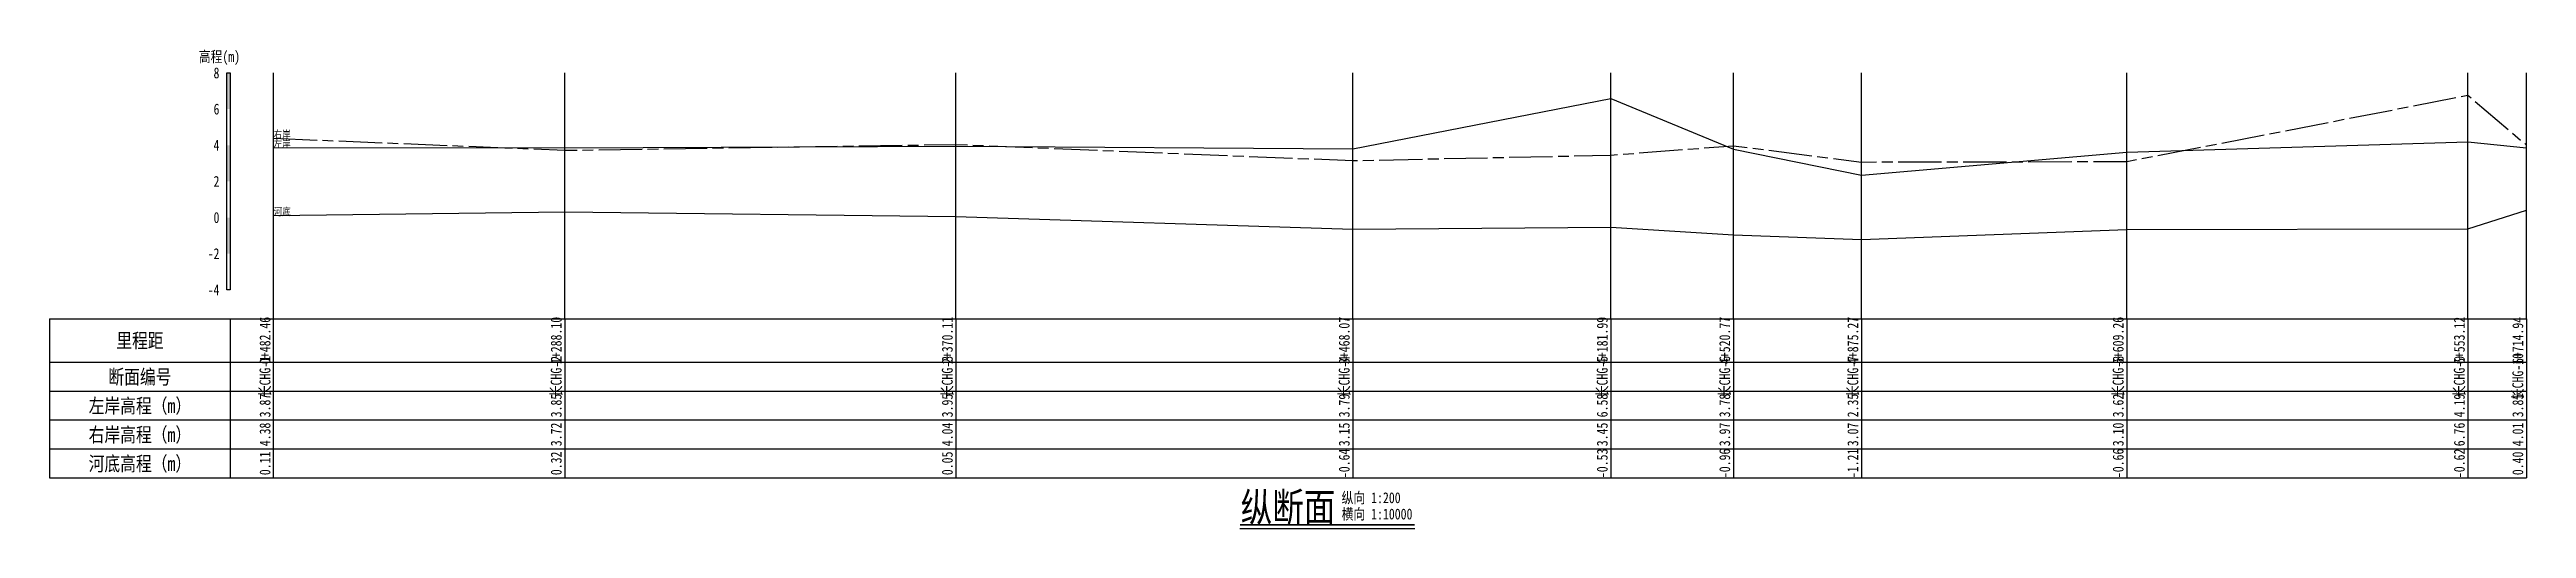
# Model space of a CAD drawing. Extents: x 529382 to 534251, y 3419587 to 3423811.
# Drawn here: x 533428 to 534114, y 3420355 to 3420487 of the extents above; entities that cross this region are included whole.
import ezdxf
from ezdxf.enums import TextEntityAlignment as Align

# ---------------------------------------------------------------- set-up
doc = ezdxf.new("R2010")
doc.units = 0
doc.header["$LTSCALE"] = 0.5
doc.linetypes.add('ACAD_ISO08W100', pattern=[36, 24, -3, 6, -3])
for name, color, linetype, lineweight in [('00右岸断面线', 5, 'ACAD_ISO08W100', 30), ('00左岸断面线', 6, 'CONTINUOUS', 30), ('00河底高程', 2, 'CONTINUOUS', 30)]:
    doc.layers.add(name, color=color, linetype=linetype, lineweight=lineweight)
for name, color, linetype in [('tab', 9, 'CONTINUOUS'), ('zh', 9, 'CONTINUOUS'), ('纵断面曲线名称', 7, 'CONTINUOUS'), ('高程标尺', 3, 'CONTINUOUS')]:
    doc.layers.add(name, color=color, linetype=linetype)
doc.styles.add('HZ', font='fangsong_GB2312.ttf', dxfattribs={"width": 0.8})

msp = doc.modelspace()

# ---------------------------------------------------------------- texts
at = {"layer": 'tab', "color": 3, "style": 'HZ', "width": 0.8}
for s, height, p in [('里程距', 3.999, (533453.5, 3420406.91)), ('断面编号', 3.999, (533453.5, 3420396.91)), ('左岸高程（m）', 3.999, (533453.5, 3420388.91)), ('右岸高程（m）', 3.999, (533453.5, 3420380.91)), ('河底高程（m）', 3.999, (533453.5, 3420372.91)), ('纵断面', 8, (533771.12, 3420360.91))]:
    msp.add_text(s, height=height, dxfattribs=at).set_placement(p, align=Align.MIDDLE)
for s, p in [('0+482.46', (533490.5, 3420406.91)), ('1+288.10', (533571.06, 3420406.91)), ('2+370.11', (533679.26, 3420406.91)), ('3+468.07', (533789.06, 3420406.91)), ('4+181.99', (533860.45, 3420406.91)), ('4+520.77', (533894.33, 3420406.91)), ('4+875.27', (533929.78, 3420406.91)), ('5+609.26', (534003.18, 3420406.91)), ('6+553.12', (534097.56, 3420406.91)), ('6+714.94', (534113.74, 3420406.91)), ('长CHG-1', (533490.5, 3420396.91)), ('长CHG-2', (533571.06, 3420396.91)), ('长CHG-3', (533679.26, 3420396.91)), ('长CHG-4', (533789.06, 3420396.91)), ('长CHG-5', (533860.45, 3420396.91)), ('长CHG-6', (533894.33, 3420396.91)), ('长CHG-7', (533929.78, 3420396.91)), ('长CHG-8', (534003.18, 3420396.91)), ('长CHG-9', (534097.56, 3420396.91)), ('长CHG-10', (534113.74, 3420396.91)), ('3.87', (533490.5, 3420388.91)), ('3.85', (533571.06, 3420388.91)), ('3.95', (533679.26, 3420388.91)), ('3.79', (533789.06, 3420388.91)), ('6.58', (533860.45, 3420388.91)), ('3.78', (533894.33, 3420388.91)), ('2.35', (533929.78, 3420388.91)), ('3.62', (534003.18, 3420388.91)), ('4.19', (534097.56, 3420388.91)), ('3.85', (534113.74, 3420388.91)), ('4.38', (533490.5, 3420380.91)), ('3.72', (533571.06, 3420380.91)), ('4.04', (533679.26, 3420380.91)), ('3.15', (533789.06, 3420380.91)), ('3.45', (533860.45, 3420380.91)), ('3.97', (533894.33, 3420380.91)), ('3.07', (533929.78, 3420380.91)), ('3.10', (534003.18, 3420380.91)), ('6.76', (534097.56, 3420380.91)), ('4.01', (534113.74, 3420380.91)), ('0.11', (533490.5, 3420372.91)), ('0.32', (533571.06, 3420372.91)), ('0.05', (533679.26, 3420372.91)), ('-0.64', (533789.06, 3420372.91)), ('-0.53', (533860.45, 3420372.91)), ('-0.96', (533894.33, 3420372.91)), ('-1.21', (533929.78, 3420372.91)), ('-0.66', (534003.18, 3420372.91)), ('-0.62', (534097.56, 3420372.91)), ('0.40', (534113.74, 3420372.91))]:
    msp.add_text(s, height=3, rotation=90, dxfattribs=at).set_placement(p, align=Align.BOTTOM_CENTER)
for s, p in [('横向 1:10000', (533785.94, 3420357.41)), ('纵向 1:200', (533785.94, 3420361.91))]:
    msp.add_text(s, height=3, dxfattribs=at).set_placement(p)
at = {"layer": '纵断面曲线名称', "color": 3, "style": 'HZ', "width": 0.8}
msp.add_text('右岸', height=2.1, dxfattribs=at).set_placement((533490.5, 3420462.81))
at = {"layer": '纵断面曲线名称', "color": 2, "style": 'HZ', "width": 0.8}
msp.add_text('左岸', height=2.1, dxfattribs=at).set_placement((533490.5, 3420460.26))
at = {"layer": '纵断面曲线名称', "color": 4, "style": 'HZ', "width": 0.8}
msp.add_text('河底', height=2.1, dxfattribs=at).set_placement((533490.5, 3420441.46))
at = {"layer": '高程标尺', "style": 'HZ', "width": 0.8}
msp.add_text('高程(m)', height=3, dxfattribs=at).set_placement((533475.5, 3420483.91), align=Align.CENTER)
for s, p in [('8', (533475.5, 3420480.91)), ('6', (533475.5, 3420470.91)), ('4', (533475.5, 3420460.91)), ('2', (533475.5, 3420450.91)), ('0', (533475.5, 3420440.91)), ('-2', (533475.5, 3420430.91)), ('-4', (533475.5, 3420420.91))]:
    msp.add_text(s, height=3, dxfattribs=at).set_placement(p, align=Align.MIDDLE_RIGHT)

# ---------------------------------------------------------------- linework, layer by layer
at = {"layer": '00右岸断面线', "flags": 128}
msp.add_lwpolyline([(533490.5, 3420462.81), (533571.06, 3420459.51), (533679.26, 3420461.11), (533789.06, 3420456.66), (533860.45, 3420458.16), (533894.33, 3420460.76), (533929.78, 3420456.26), (534003.18, 3420456.41), (534097.56, 3420474.71), (534113.74, 3420460.96)], dxfattribs=at)
at = {"layer": '00左岸断面线', "flags": 128}
msp.add_lwpolyline([(533490.5, 3420460.26), (533571.06, 3420460.16), (533679.26, 3420460.66), (533789.06, 3420459.86), (533860.45, 3420473.81), (533894.33, 3420459.81), (533929.78, 3420452.66), (534003.18, 3420459.01), (534097.56, 3420461.86), (534113.74, 3420460.16)], dxfattribs=at)
at = {"layer": '00河底高程', "flags": 128}
msp.add_lwpolyline([(533490.5, 3420441.46), (533571.06, 3420442.51), (533679.26, 3420441.16), (533789.06, 3420437.71), (533860.45, 3420438.26), (533894.33, 3420436.11), (533929.78, 3420434.86), (534003.18, 3420437.61), (534097.56, 3420437.81), (534113.74, 3420442.91)], dxfattribs=at)
at = {"layer": 'tab'}
for p, q in [((533428.5, 3420412.91), (534113.74, 3420412.91)), ((533428.5, 3420412.91), (533428.5, 3420368.91)), ((533478.5, 3420412.91), (533478.5, 3420368.91)), ((533490.5, 3420368.91), (533490.5, 3420412.91)), ((533571.06, 3420412.91), (533571.06, 3420368.91)), ((533679.26, 3420412.91), (533679.26, 3420368.91)), ((533789.06, 3420412.91), (533789.06, 3420368.91)), ((533860.45, 3420412.91), (533860.45, 3420368.91)), ((533894.33, 3420412.91), (533894.33, 3420368.91)), ((533929.78, 3420412.91), (533929.78, 3420368.91)), ((534003.18, 3420412.91), (534003.18, 3420368.91)), ((534097.56, 3420412.91), (534097.56, 3420368.91)), ((534113.74, 3420412.91), (534113.74, 3420368.91)), ((533428.5, 3420400.91), (534113.74, 3420400.91)), ((533428.5, 3420392.91), (534113.74, 3420392.91)), ((533428.5, 3420384.91), (534113.74, 3420384.91)), ((533428.5, 3420376.91), (534113.74, 3420376.91)), ((533428.5, 3420368.91), (534113.74, 3420368.91))]:
    msp.add_line(p, q, dxfattribs=at)
at = {"layer": 'tab', "color": 9, "const_width": 0.5, "flags": 128}
msp.add_lwpolyline([(533757.84, 3420355.91), (533806.2, 3420355.91)], dxfattribs=at)
at = {"layer": 'tab', "color": 9, "flags": 128}
msp.add_lwpolyline([(533757.84, 3420354.91), (533806.2, 3420354.91)], dxfattribs=at)
at = {"layer": 'zh', "color": 6}
for p, q in [((533490.5, 3420412.91), (533490.5, 3420480.91)), ((533571.06, 3420412.91), (533571.06, 3420480.91)), ((533679.26, 3420412.91), (533679.26, 3420480.91)), ((533789.06, 3420412.91), (533789.06, 3420480.91)), ((533860.45, 3420412.91), (533860.45, 3420480.91)), ((533894.33, 3420412.91), (533894.33, 3420480.91)), ((533929.78, 3420412.91), (533929.78, 3420480.91)), ((534003.18, 3420412.91), (534003.18, 3420480.91)), ((534097.56, 3420412.91), (534097.56, 3420480.91)), ((534113.74, 3420412.91), (534113.74, 3420480.91))]:
    msp.add_line(p, q, dxfattribs=at)
at = {"layer": '高程标尺', "flags": 128}
msp.add_lwpolyline([(533477.5, 3420420.91), (533477.5, 3420480.91), (533478.5, 3420480.91), (533478.5, 3420420.91)], close=True, dxfattribs=at)
at = {"layer": '高程标尺'}
for points in [[(533477.5, 3420470.91), (533478.5, 3420470.91), (533477.5, 3420480.91), (533478.5, 3420480.91)], [(533477.5, 3420450.91), (533478.5, 3420450.91), (533477.5, 3420460.91), (533478.5, 3420460.91)], [(533477.5, 3420430.91), (533478.5, 3420430.91), (533477.5, 3420440.91), (533478.5, 3420440.91)]]:
    msp.add_solid(points, dxfattribs=at)

msp.set_redraw_order([(e.dxf.handle, doc.entitydb.next_handle()) for e in msp.query("TEXT MTEXT ATTDEF DIMENSION ARC_DIMENSION")])  # texts and dimensions are drawn at this point

doc.saveas('drawing.dxf')
